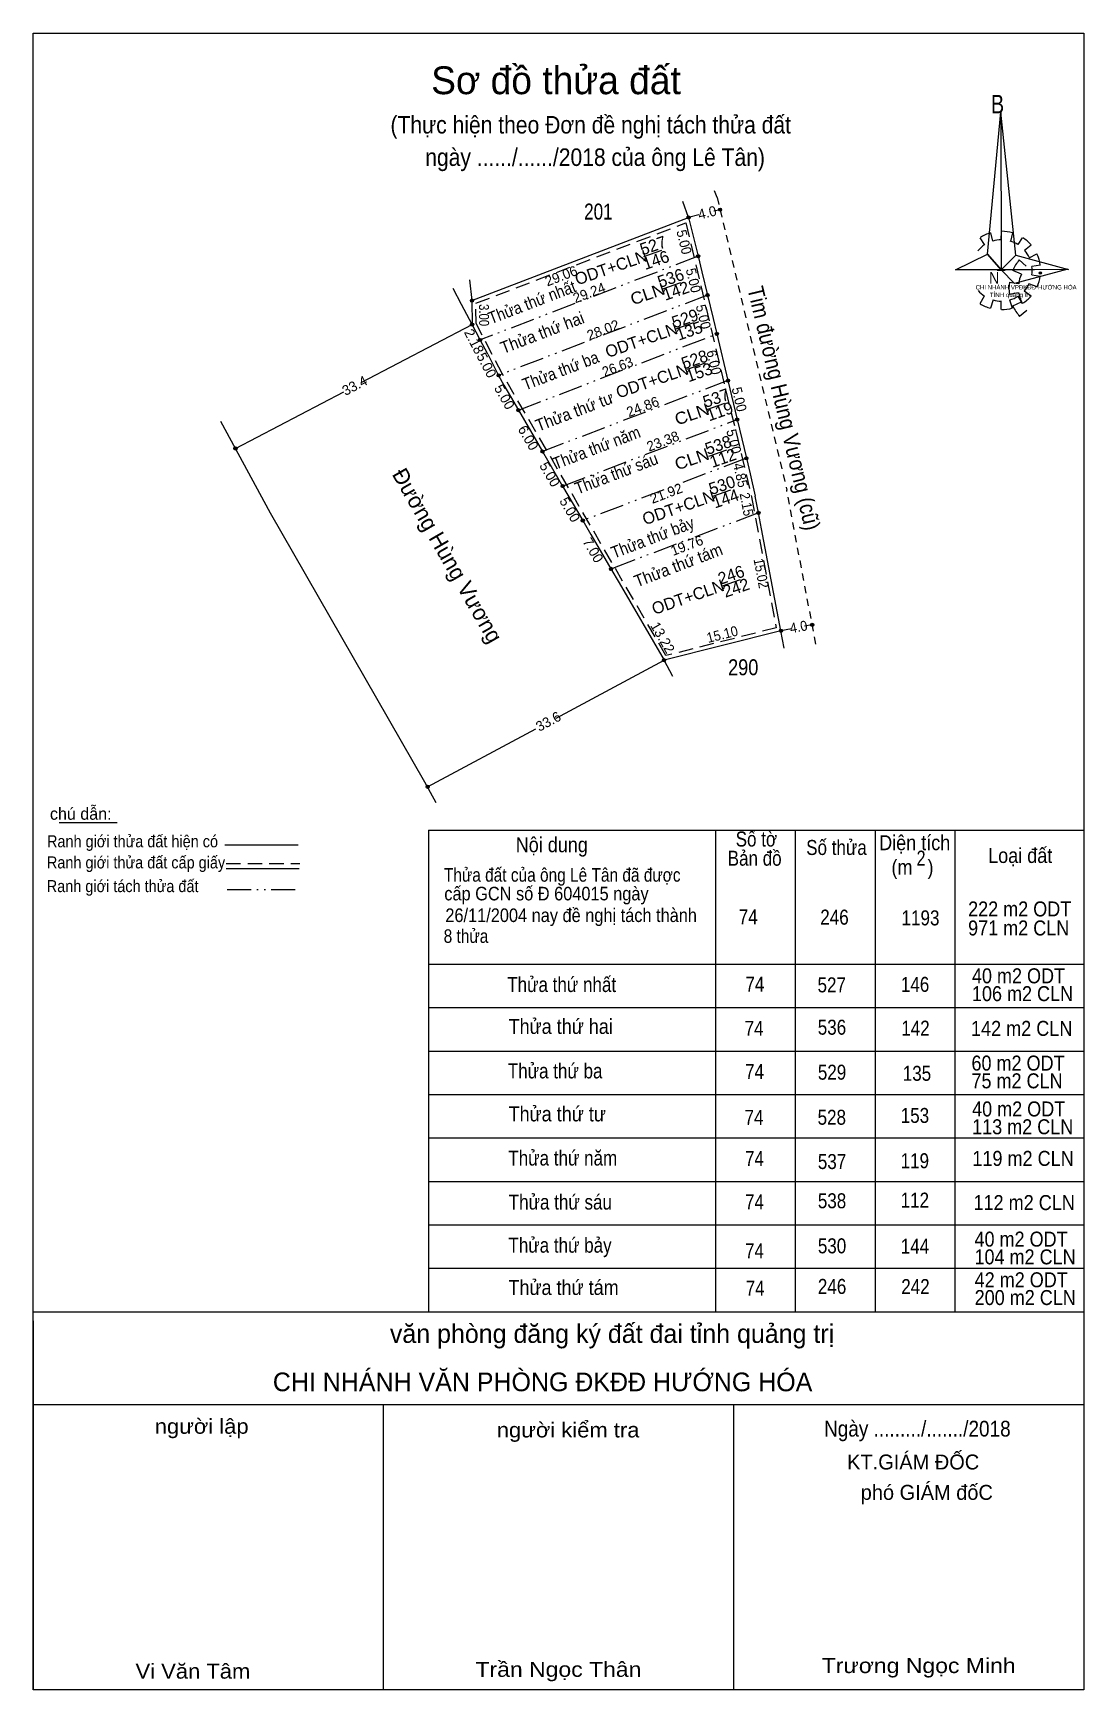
# Model space of a CAD drawing. Header units: metres. Extents: x 549542 to 551628, y 1839142 to 1839355.
# Drawn here: x 551139.3 to 551270.9, y 1839147.3 to 1839354.6 of the extents above; entities that cross this region are included whole.
import ezdxf
from ezdxf.enums import TextEntityAlignment as Align

# ---------------------------------------------------------------- set-up
doc = ezdxf.new("R2010")
doc.units = ezdxf.units.M
doc.header["$LTSCALE"] = 0.6
doc.header["$PDMODE"] = 32
doc.header["$PDSIZE"] = 0.3
for name, pattern in [('DASH_DOUBLE_DOT', [9.2, 5, -1.2, 0.3, -1.2, 0.3, -1.2]), ('MEDIUM_DASHED', [4.5, 3, -1.5]), ('SHORT_DASHED', [2.7, 1.5, -1.2])]:
    doc.linetypes.add(name, pattern=pattern)
for name, color, linetype, lineweight in [('1', 7, 'Continuous', 13), ('10', 7, 'Continuous', 13), ('17', 7, 'Continuous', 13), ('5', 7, 'Continuous', 13), ('55', 7, 'Continuous', 13), ('6', 7, 'Continuous', 13), ('63', 7, 'Continuous', 13)]:
    doc.layers.add(name, color=color, linetype=linetype, lineweight=lineweight)
doc.layers.add('7', color=7, linetype='Continuous')

msp = doc.modelspace()

# ---------------------------------------------------------------- texts
at = {"layer": '1'}
msp.add_text('Sơ đồ thửa đất', height=3.48, dxfattribs=at).set_placement((551204.745, 1839346.98), align=Align.CENTER)
for s, height, width, p in [('B', 2.317, 0.8, (551259.22, 1839344.58)), ('N', 1.448, 0.9, (551258.99, 1839323.27)), ('CHI NHÁNH VPĐKĐĐ-HƯỚNG HÓA', 0.548, 0.95, (551257.3, 1839322.54)), ('TỈNH quảng trị', 0.5482, 1.05, (551259.08, 1839321.59))]:
    msp.add_text(s, height=height, dxfattribs=dict(at, width=width)).set_placement(p)
for s, p in [('527', (551217.1548, 1839327.3384)), ('ODT+CLN', (551211.8798, 1839324.5863)), ('146', (551217.5048, 1839325.5153)), ('536', (551219.3648, 1839323.2653)), ('142', (551220.0148, 1839321.6653)), ('529', (551221.1498, 1839318.2036)), ('ODT+CLN', (551215.6798, 1839315.4963)), ('135', (551221.6898, 1839316.6666)), ('528', (551222.3447, 1839313.0684)), ('ODT+CLN', (551217.0298, 1839310.4263)), ('153', (551222.9247, 1839311.4649)), ('537', (551225.0448, 1839308.2484)), ('119', (551225.5098, 1839306.5736)), ('538', (551225.3148, 1839302.3684)), ('112', (551225.8948, 1839300.7453)), ('530', (551225.7898, 1839297.347)), ('ODT+CLN', (551220.3298, 1839294.5663)), ('144', (551226.2298, 1839295.667)), ('246', (551226.9247, 1839286.1153)), ('ODT+CLN', (551221.5097, 1839283.3463)), ('242', (551227.5448, 1839284.5053))]:
    msp.add_text(s, height=1.5, rotation=19.087, dxfattribs=at).set_placement(p, align=Align.CENTER)
at = {"layer": '1', "width": 1.1}
for p in [(551216.4598, 1839321.2693), (551222.0098, 1839306.2293), (551222.0098, 1839300.6093)]:
    msp.add_text('CLN', height=1.5, rotation=19.087, dxfattribs=at).set_placement(p, align=Align.CENTER)
at = {"layer": '1'}
for s, height, p in [('văn phòng đăng ký đất đai tỉnh quảng trị', 2.339, (551239.59, 1839190.71)), ('CHI NHÁNH VĂN PHÒNG ĐKĐĐ HƯỚNG HÓA', 2.339, (551236.85, 1839184.66)), ('KT.GIÁM ĐỐC', 1.871, (551257.75, 1839174.87)), ('phó GIÁM đốC', 1.871, (551259.46, 1839171.07))]:
    msp.add_text(s, height=height, dxfattribs=at).set_placement(p, align=Align.RIGHT)
for s, height, width, p in [('người lập', 1.871, 1.1, (551166.25, 1839179.34)), ('người kiểm tra', 1.871, 1.1, (551215.2, 1839178.88)), ('Vi Văn Tâm', 1.87, 1.1, (551166.46, 1839148.69)), ('Trần Ngọc Thân', 1.87, 1.15, (551215.44, 1839148.92)), ('Trương Ngọc Minh', 1.871, 1.15, (551262.31, 1839149.39))]:
    msp.add_text(s, height=height, dxfattribs=dict(at, width=width)).set_placement(p, align=Align.RIGHT)
at = {"layer": '10'}
for s, width, p in [('201', 0.8, (551210.055, 1839331.29)), ('290', 0.85, (551228.195, 1839274.26))]:
    msp.add_text(s, height=2, dxfattribs=dict(at, width=width)).set_placement(p, align=Align.CENTER)
for s, height, rotation, p in [('4.0', 1.25, 13.831, (551223.8306, 1839331.5559)), ('33.4', 1.25, 27.607, (551179.8204, 1839309.9603)), ('Đường Hùng Vương', 2, 299.895, (551190.2848, 1839288.7484)), ('33.6', 1.25, 28.13, (551204.0803, 1839267.9381))]:
    msp.add_text(s, height=height, rotation=rotation, dxfattribs=at).set_placement(p, align=Align.CENTER)
for s, height, rotation, width, p in [('Tim đường Hùng Vương (cũ)', 2, 283.383, 0.9, (551232.3226, 1839307.4515)), ('4.0', 1.25, 10.69, 0.95, (551235.2391, 1839279.7075))]:
    msp.add_text(s, height=height, rotation=rotation, dxfattribs=dict(at, width=width)).set_placement(p, align=Align.CENTER)
at = {"layer": '6'}
msp.add_text('chú dẫn:', height=1.504, dxfattribs=at).set_placement((551141.37, 1839256.18))
for s, height, width, p in [('Ranh giới thửa đất hiện có ', 1.504, 0.9, (551141, 1839252.73)), ('Nội dung', 1.875, 0.9, (551199.7, 1839252.12)), ('Số tờ', 1.875, 0.85, (551227.25, 1839252.83)), ('Số thửa', 1.875, 0.85, (551236.08, 1839251.77)), ('Diện tích', 1.875, 0.9, (551245.22, 1839252.37)), ('Ranh giới thửa đất cấp giấy', 1.504, 0.9, (551140.99, 1839250.09)), ('Bản đồ', 1.875, 0.85, (551226.25, 1839250.43)), ('2', 1.875, 0.8, (551249.91, 1839250.44)), ('Loại đất', 1.875, 0.9, (551258.87, 1839250.77)), ('Thửa đất của ông Lê Tân đã được', 1.7, 0.85, (551190.71, 1839248.43)), ('(m   )', 1.875, 0.9, (551246.76, 1839249.31)), ('Ranh giới tách thửa đất', 1.504, 0.9, (551140.97, 1839247.12)), (' cấp GCN số Đ 604015 ngày', 1.7, 0.9, (551190.19, 1839246.09)), (' 26/11/2004 nay đề nghị tách thành', 1.7, 0.9, (551190.32, 1839243.38)), ('222 m2 ODT', 1.875, 0.9, (551256.36, 1839244.08)), ('74', 1.88, 0.85, (551227.63, 1839243.09)), ('246', 1.88, 0.85, (551237.84, 1839243.05)), ('1193', 1.88, 0.85, (551248.02, 1839242.96)), ('971 m2 CLN', 1.875, 0.9, (551256.36, 1839241.7)), ('8 thửa', 1.7, 0.85, (551190.68, 1839240.77)), ('40 m2 ODT', 1.875, 0.9, (551256.84, 1839235.71)), ('Thửa thứ nhất', 1.875, 0.85, (551198.64, 1839234.62)), ('74', 1.875, 0.85, (551228.47, 1839234.67)), ('527', 1.875, 0.85, (551237.5, 1839234.58)), ('146', 1.875, 0.85, (551247.94, 1839234.64)), ('106 m2 CLN', 1.875, 0.9, (551256.84, 1839233.48)), ('Thửa thứ hai', 1.875, 0.9, (551198.81, 1839229.38)), ('74', 1.875, 0.85, (551228.37, 1839229.14)), ('536', 1.875, 0.85, (551237.53, 1839229.28)), ('142', 1.875, 0.85, (551247.99, 1839229.16)), ('142 m2 CLN', 1.88, 0.9, (551256.72, 1839229.13)), ('60 m2 ODT', 1.875, 0.9, (551256.78, 1839224.79)), ('Thửa thứ ba', 1.875, 0.85, (551198.71, 1839223.81)), ('74', 1.875, 0.85, (551228.43, 1839223.74)), ('529', 1.875, 0.85, (551237.54, 1839223.65)), ('135', 1.875, 0.85, (551248.18, 1839223.51)), ('75 m2 CLN', 1.875, 0.9, (551256.78, 1839222.57)), ('Thửa thứ tư', 1.875, 0.9, (551198.81, 1839218.43)), ('40 m2 ODT', 1.875, 0.9, (551256.86, 1839219.05)), ('74', 1.875, 0.85, (551228.36, 1839218)), ('528', 1.875, 0.85, (551237.51, 1839218.01)), ('153', 1.875, 0.85, (551247.92, 1839218.24)), ('113 m2 CLN', 1.875, 0.9, (551256.86, 1839216.82)), ('Thửa thứ năm', 1.875, 0.85, (551198.78, 1839212.91)), ('74', 1.875, 0.85, (551228.42, 1839212.85)), ('537', 1.875, 0.85, (551237.54, 1839212.47)), ('119', 1.875, 0.85, (551247.91, 1839212.57)), ('119 m2 CLN', 1.88, 0.9, (551256.89, 1839212.86)), ('Thửa thứ sáu', 1.875, 0.85, (551198.83, 1839207.4)), ('74', 1.875, 0.85, (551228.42, 1839207.43)), ('538', 1.875, 0.85, (551237.54, 1839207.56)), ('112', 1.875, 0.85, (551247.91, 1839207.64)), ('112 m2 CLN', 1.88, 0.9, (551257.03, 1839207.33)), ('Thửa thứ bảy', 1.875, 0.85, (551198.79, 1839202)), ('530', 1.875, 0.85, (551237.54, 1839201.92)), ('144', 1.875, 0.85, (551247.92, 1839201.87)), ('40 m2 ODT', 1.875, 0.9, (551257.16, 1839202.76)), ('74', 1.875, 0.85, (551228.42, 1839201.31)), ('104 m2 CLN', 1.875, 0.9, (551257.16, 1839200.54)), ('42 m2 ODT', 1.875, 0.9, (551257.18, 1839197.67)), ('Thửa thứ tám', 1.875, 0.9, (551198.79, 1839196.71)), ('74', 1.875, 0.85, (551228.5, 1839196.62)), ('246', 1.88, 0.85, (551237.54, 1839196.84)), ('242', 1.875, 0.85, (551247.99, 1839196.82)), ('200 m2 CLN', 1.875, 0.9, (551257.18, 1839195.45))]:
    msp.add_text(s, height=height, dxfattribs=dict(at, width=width)).set_placement(p)
at = {"layer": '6', "width": 0.9}
msp.add_text('Ngày ........./......./2018', height=1.974, dxfattribs=at).set_placement((551250.005, 1839178.99), align=Align.CENTER)
at = {"layer": '63'}
for s, height, rotation, width, p in [('5.00', 1.25, 283.897, 0.95, (551220.1848, 1839328.3251)), ('5.00', 1.25, 283.536, 0.95, (551221.3532, 1839323.5313)), ('Thửa thứ nhất', 1.5, 20.974, 0.9, (551202.0065, 1839320.2457)), ('3.00', 1.25, 270.382, 0.85, (551195.1094, 1839319.3292)), ('Thửa thứ hai', 1.5, 20.974, 0.95, (551203.2865, 1839316.4317)), ('5.00', 1.25, 283.536, 0.95, (551222.6032, 1839318.9813)), ('Thửa thứ ba', 1.5, 20.974, 0.9, (551205.5865, 1839311.6797)), ('26.63', 1.25, 20.994, 0.95, (551212.6861, 1839312.2938)), ('6.00', 1.25, 283.388, 0.95, (551223.9295, 1839313.2797)), ('Thửa thứ tư', 1.5, 20.974, 0.95, (551207.3365, 1839306.5799)), ('5.00', 1.25, 283.286, 0.95, (551227.0869, 1839308.6486)), ('Thửa thứ năm', 1.5, 20.974, 0.9, (551210.0865, 1839302.038)), ('5.00', 1.25, 283.424, 0.95, (551226.4204, 1839303.3801)), ('Thửa thứ sáu', 1.5, 20.974, 0.9, (551212.5665, 1839298.8239)), ('4.85', 1.25, 283.349, 0.95, (551227.2525, 1839299.1643)), ('2.15', 1.25, 280.734, 0.9, (551228.0084, 1839295.5414)), ('Thửa thứ bảy', 1.5, 20.974, 0.9, (551217.1115, 1839290.7965)), ('Thửa thứ tám', 1.5, 20.974, 0.95, (551220.3315, 1839287.3333)), ('15.02', 1.25, 280.786, 0.9, (551229.8316, 1839286.912)), ('15.10', 1.25, 14.147, 0.95, (551225.7222, 1839278.782))]:
    msp.add_text(s, height=height, rotation=rotation, dxfattribs=dict(at, width=width)).set_placement(p, align=Align.CENTER)
for s, rotation, p in [('29.06', 20.974, (551205.6163, 1839323.6546)), ('29.24', 21.001, (551209.121, 1839321.5474)), ('28.02', 21.015, (551210.8659, 1839316.896)), ('2.18', 297.624, (551193.9404, 1839315.7497)), ('5.00', 297.54, (551195.501, 1839312.774)), ('5.00', 299.589, (551197.7496, 1839308.7886)), ('24.86', 20.928, (551215.8318, 1839307.2911)), ('6.00', 300.325, (551200.7346, 1839303.6606)), ('23.38', 20.869, (551218.3524, 1839302.9714)), ('5.00', 300.256, (551203.4326, 1839299.0899)), ('21.92', 20.816, (551218.7729, 1839296.4473)), ('5.00', 300.256, (551205.9426, 1839294.6699)), ('7.00', 300.262, (551208.8527, 1839289.6)), ('19.76', 20.773, (551221.3634, 1839289.9258)), ('13.22', 300.191, (551217.5642, 1839278.6693))]:
    msp.add_text(s, height=1.25, rotation=rotation, dxfattribs=at).set_placement(p, align=Align.CENTER)
at = {"layer": '7', "width": 0.9}
for s, p in [('(Thực hiện theo Đơn đề nghị tách thửa đất', (551209.095, 1839342.06)), ('ngày ....../....../2018 của ông Lê Tân)', (551209.645, 1839338))]:
    msp.add_text(s, height=2.193, dxfattribs=at).set_placement(p, align=Align.CENTER)

# ---------------------------------------------------------------- hatches: boundary and pattern name
at = {"layer": '1'}
for points in [[(551225.49, 1839332.52, 1), (551225.09, 1839332.52, 1)], [(551164.8, 1839302.65, 1), (551164.4, 1839302.65, 1)], [(551237.04, 1839280.57, 1), (551236.64, 1839280.57, 1)], [(551188.87, 1839260.31, 1), (551188.47, 1839260.31, 1)]]:
    msp.add_hatch(color=256, dxfattribs=at).paths.add_polyline_path(points)
at = {"layer": '63'}
for points in [[(551221.55, 1839331.55, 1), (551221.15, 1839331.55, 1)], [(551222.75, 1839326.7, 1), (551222.35, 1839326.7, 1)], [(551223.92, 1839321.84, 1), (551223.52, 1839321.84, 1)], [(551194.42, 1839321.15, 1), (551194.02, 1839321.15, 1)], [(551194.44, 1839318.15, 1), (551194.04, 1839318.15, 1)], [(551195.45, 1839316.22, 1), (551195.05, 1839316.22, 1)], [(551225.09, 1839316.98, 1), (551224.69, 1839316.98, 1)], [(551197.76, 1839311.79, 1), (551197.36, 1839311.79, 1)], [(551226.48, 1839311.14, 1), (551226.08, 1839311.14, 1)], [(551200.23, 1839307.44, 1), (551199.83, 1839307.44, 1)], [(551227.63, 1839306.27, 1), (551227.23, 1839306.27, 1)], [(551203.26, 1839302.26, 1), (551202.86, 1839302.26, 1)], [(551228.79, 1839301.41, 1), (551228.39, 1839301.41, 1)], [(551205.78, 1839297.94, 1), (551205.38, 1839297.94, 1)], [(551208.3, 1839293.62, 1), (551207.9, 1839293.62, 1)], [(551230.31, 1839294.58, 1), (551229.91, 1839294.58, 1)], [(551211.83, 1839287.57, 1), (551211.43, 1839287.57, 1)], [(551233.12, 1839279.83, 1), (551232.72, 1839279.83, 1)], [(551218.48, 1839276.14, 1), (551218.08, 1839276.14, 1)]]:
    msp.add_hatch(color=256, dxfattribs=at).paths.add_polyline_path(points)

# ---------------------------------------------------------------- linework, layer by layer
at = {"layer": '1'}
for p, q in [((551258.43, 1839328.15), (551257.86, 1839329.02)), ((551259.17, 1839329.62), (551259.42, 1839328.59)), ((551260.51, 1839328.75), (551260.54, 1839329.82)), ((551261.91, 1839329.62), (551261.65, 1839328.55)), ((551262.61, 1839328.15), (551263.19, 1839329.02)), ((551262.74, 1839326.24), (551263.63, 1839325.46)), ((551264.24, 1839328.09), (551263.44, 1839327.42)), ((551264.01, 1839326.52), (551264.97, 1839326.99)), ((551260, 1839324.96), (551261.02, 1839324.96)), ((551263.03, 1839324.47), (551261.97, 1839324.91)), ((551265.42, 1839325.59), (551264.33, 1839325.42)), ((551264.33, 1839324.36), (551265.42, 1839324.19)), ((551261.51, 1839323.47), (551262.67, 1839323.29)), ((551262.67, 1839322.11), (551261.51, 1839321.92)), ((551263.38, 1839322.36), (551264.24, 1839321.73)), ((551265, 1839322.86), (551263.95, 1839323.26)), ((551257.86, 1839320.8), (551258.4, 1839321.73)), ((551259.49, 1839321.23), (551259.17, 1839320.2)), ((551260.51, 1839320.03), (551260.51, 1839321.06)), ((551261.56, 1839321.23), (551261.88, 1839320.23)), ((551261.97, 1839320.48), (551263.03, 1839321)), ((551263.19, 1839320.8), (551262.61, 1839321.7)), ((551263.73, 1839319.89), (551262.81, 1839319.15)), ((551188.78, 1839254.89), (551270.86, 1839254.89)), ((551188.78, 1839254.89), (551188.78, 1839194.61)), ((551224.71, 1839254.89), (551224.71, 1839194.61)), ((551234.71, 1839254.89), (551234.71, 1839194.61)), ((551244.71, 1839254.89), (551244.71, 1839194.61)), ((551254.71, 1839254.89), (551254.71, 1839194.61)), ((551270.86, 1839254.89), (551270.86, 1839194.61)), ((551188.78, 1839238.11), (551270.85, 1839238.11)), ((551188.78, 1839232.67), (551270.85, 1839232.67)), ((551188.78, 1839227.24), (551270.85, 1839227.24)), ((551188.78, 1839221.8), (551270.85, 1839221.8)), ((551188.78, 1839216.36), (551270.85, 1839216.36)), ((551188.78, 1839210.92), (551270.85, 1839210.92)), ((551188.78, 1839205.49), (551270.85, 1839205.49)), ((551188.78, 1839200.05), (551270.85, 1839200.05)), ((551139.26, 1839194.61), (551270.85, 1839194.61)), ((551139.26, 1839193.48), (551139.26, 1839147.29)), ((551188.78, 1839194.61), (551270.85, 1839194.61)), ((551139.26, 1839183), (551270.85, 1839183)), ((551183.12, 1839183), (551183.12, 1839147.29)), ((551226.99, 1839183), (551226.99, 1839147.29))]:
    msp.add_line(p, q, dxfattribs=at)
for points in [[(551139.26, 1839147.29), (551139.26, 1839354.61), (551270.85, 1839354.61), (551270.85, 1839147.29)], [(551139.26, 1839147.29), (551139.26, 1839354.61), (551270.85, 1839354.61), (551270.85, 1839147.29)], [(551260.44, 1839344.73), (551260.51, 1839324.99), (551258.78, 1839326.95)], [(551260.44, 1839344.73), (551260.51, 1839324.99), (551262.32, 1839326.82)], [(551254.77, 1839324.99), (551258.78, 1839326.95), (551260.51, 1839324.99)], [(551268.93, 1839325.06), (551260.51, 1839324.99), (551262.32, 1839326.82)], [(551268.86, 1839325.09), (551262.17, 1839323.29), (551260.51, 1839324.99)]]:
    msp.add_lwpolyline(points, close=True, dxfattribs=at)
at = {"layer": '1', "linetype": 'MEDIUM_DASHED'}
msp.add_lwpolyline([(551221, 1839330.88), (551229.22, 1839296.58), (551232.34, 1839280.2), (551218.52, 1839276.72), (551198, 1839312.03), (551194.74, 1839318.27), (551194.72, 1839320.81)], close=True, dxfattribs=at)
at = {"layer": '1'}
for centre in [(551225.29, 1839332.52), (551164.6, 1839302.65), (551236.84, 1839280.57), (551188.67, 1839260.31)]:
    msp.add_circle(centre, 0.2, dxfattribs=at)
for centre, major_axis, start_param, end_param in [((551260.5227, 1839324.922), (3.8557, 0), 2.13373541, 2.44496261), ((551260.5227, 1839324.922), (4.9197, 0), 1.84955988, 2.13900916), ((551260.5227, 1839324.922), (3.8557, 0), 1.56985589, 1.85611068), ((551260.5227, 1839324.922), (4.9197, 0), 1.27924208, 1.56332225), ((551260.5227, 1839324.922), (3.8557, 0), 1.00270906, 1.2755622), ((551260.5227, 1839324.922), (4.9197, 0), 0.71056237, 0.99687234), ((551266.9311, 1839322.7298), (5.4512, 0), 2.43958176, 2.72400246), ((551260.5227, 1839324.922), (3.8557, 0), 0.42678376, 0.70646463), ((551260.5227, 1839324.922), (4.9197, 0), 0.1390515, 0.43393316), ((551266.9311, 1839322.7298), (4.2723, 0), 2.72368549, 3.01515824), ((551260.5227, 1839324.922), (3.8557, 0), 6.13558388, 6.41618463), ((551260.5227, 1839324.922), (4.9197, 0), 5.85230288, 6.13839648), ((551260.5227, 1839324.922), (3.8557, 0), 3.86077574, 4.13258255), ((551266.9311, 1839322.7298), (5.4512, 0), 3.00667928, 3.29139349), ((551266.9311, 1839322.7298), (4.2723, 0), 3.28229955, 3.56105054), ((551260.5227, 1839324.922), (3.8557, 0), 5.56137327, 5.83951437), ((551260.4946, 1839324.8928), (4.9197, 0), 4.1470906, 4.43659307), ((551260.5227, 1839324.922), (3.8557, 0), 4.43854677, 4.71314001), ((551260.5227, 1839324.922), (4.9197, 0), 4.71301008, 4.99761054), ((551260.5227, 1839324.922), (3.8557, 0), 4.99087134, 5.28933161), ((551266.9311, 1839322.7298), (5.4512, 0), 3.56988637, 3.85691866), ((551260.5227, 1839324.922), (4.9197, 0), 5.28561416, 5.56798705)]:
    msp.add_ellipse(centre, major_axis=major_axis, ratio=0.995001, start_param=start_param, end_param=end_param, dxfattribs=at)
msp.add_point((551265.42, 1839324.59), dxfattribs=at)
at = {"layer": '10', "linetype": 'SHORT_DASHED'}
for p, q in [((551224.93, 1839334.05), (551224.38, 1839335.45)), ((551224.93, 1839334.05), (551233.64, 1839297.44)), ((551237.29, 1839278.17), (551233.64, 1839297.44))]:
    msp.add_line(p, q, dxfattribs=at)
at = {"layer": '10'}
for p, q in [((551221.35, 1839331.55), (551220.63, 1839333.54)), ((551225.29, 1839332.52), (551224.5, 1839332.33)), ((551194.22, 1839321.15), (551221.35, 1839331.55)), ((551222.64, 1839331.87), (551221.35, 1839331.55)), ((551193.9, 1839323.73), (551194.22, 1839321.15)), ((551194.22, 1839321.15), (551194.24, 1839318.15)), ((551180.36, 1839310.89), (551194.24, 1839318.15)), ((551224.42, 1839318.91), (551224.89, 1839316.98)), ((551224.89, 1839316.98), (551226.28, 1839311.14)), ((551164.6, 1839302.65), (551178.18, 1839309.75)), ((551198.21, 1839310.55), (551199.03, 1839309.15)), ((551226.28, 1839311.14), (551227.43, 1839306.27)), ((551199.03, 1839309.15), (551200.03, 1839307.44)), ((551200.03, 1839307.44), (551203.06, 1839302.26)), ((551203.06, 1839302.26), (551205.58, 1839297.94)), ((551229.05, 1839299.45), (551229.71, 1839296.69)), ((551232.92, 1839279.83), (551230.49, 1839292.6)), ((551212.64, 1839285.83), (551218.28, 1839276.14)), ((551236.84, 1839280.57), (551235.88, 1839280.39)), ((551232.92, 1839279.83), (551218.28, 1839276.14)), ((551234.26, 1839280.08), (551232.92, 1839279.83)), ((551233.33, 1839277.66), (551232.92, 1839279.83)), ((551204.76, 1839268.91), (551218.28, 1839276.14)), ((551219.36, 1839274.12), (551218.28, 1839276.14)), ((551188.67, 1839260.31), (551202.22, 1839267.55)), ((551189.74, 1839258.28), (551188.34, 1839260.89))]:
    msp.add_line(p, q, dxfattribs=at)
for points in [[(551221.35, 1839331.55), (551222.55, 1839326.7), (551223.03, 1839324.75)], [(551223.03, 1839324.75), (551223.72, 1839321.84), (551224.42, 1839318.91)], [(551194.24, 1839318.15), (551192.93, 1839320.65), (551191.88, 1839322.67)], [(551196.19, 1839314.43), (551195.25, 1839316.22), (551194.24, 1839318.15)], [(551196.19, 1839314.43), (551197.56, 1839311.79), (551198.21, 1839310.55)], [(551188.34, 1839260.89), (551169, 1839294.53), (551162.77, 1839306.03)], [(551227.43, 1839306.27), (551228.59, 1839301.41), (551229.05, 1839299.45)], [(551205.58, 1839297.94), (551208.1, 1839293.62), (551209.11, 1839291.88)], [(551230.49, 1839292.6), (551230.11, 1839294.58), (551229.71, 1839296.69)], [(551209.11, 1839291.88), (551211.63, 1839287.57), (551212.64, 1839285.83)]]:
    msp.add_lwpolyline(points, dxfattribs=at)
at = {"layer": '17'}
msp.add_line((551142.54, 1839255.83), (551149.79, 1839255.83), dxfattribs=at)
at = {"layer": '5'}
msp.add_lwpolyline([(551139.27, 1839354.62), (551270.85, 1839354.62), (551270.85, 1839147.3), (551139.27, 1839147.3)], close=True, dxfattribs=at)
at = {"layer": '55', "linetype": 'DASH_DOUBLE_DOT'}
for p, q in [((551222.55, 1839326.7), (551195.25, 1839316.22)), ((551223.72, 1839321.84), (551197.56, 1839311.79)), ((551200.03, 1839307.44), (551224.89, 1839316.98)), ((551226.28, 1839311.14), (551203.06, 1839302.26)), ((551205.58, 1839297.94), (551227.43, 1839306.27)), ((551228.59, 1839301.41), (551208.1, 1839293.62)), ((551230.11, 1839294.58), (551211.63, 1839287.57))]:
    msp.add_line(p, q, dxfattribs=at)
at = {"layer": '6'}
for p, q in [((551163.27, 1839253.03), (551172.45, 1839253.03)), ((551163.44, 1839250.09), (551172.57, 1839250.09))]:
    msp.add_line(p, q, dxfattribs=at)
at = {"layer": '6', "linetype": 'MEDIUM_DASHED'}
msp.add_line((551163.44, 1839250.71), (551172.65, 1839250.71), dxfattribs=at)
at = {"layer": '63'}
for p, q in [((551215.73, 1839326.66), (551217.99, 1839327.44)), ((551218.14, 1839322.63), (551220.4, 1839323.41)), ((551219.76, 1839317.62), (551222.02, 1839318.4)), ((551221.22, 1839312.57), (551223.48, 1839313.35)), ((551223.65, 1839307.52), (551225.91, 1839308.3)), ((551223.88, 1839301.68), (551226.14, 1839302.46)), ((551224.37, 1839296.69), (551226.63, 1839297.47)), ((551225.58, 1839285.45), (551227.84, 1839286.23))]:
    msp.add_line(p, q, dxfattribs=at)
at = {"layer": '63', "linetype": 'DASH_DOUBLE_DOT'}
msp.add_line((551163.56, 1839247.45), (551172.77, 1839247.45), dxfattribs=at)
at = {"layer": '63'}
for centre in [(551221.35, 1839331.55), (551222.55, 1839326.7), (551223.72, 1839321.84), (551194.22, 1839321.15), (551194.24, 1839318.15), (551195.25, 1839316.22), (551224.89, 1839316.98), (551197.56, 1839311.79), (551226.28, 1839311.14), (551200.03, 1839307.44), (551227.43, 1839306.27), (551203.06, 1839302.26), (551228.59, 1839301.41), (551205.58, 1839297.94), (551208.1, 1839293.62), (551230.11, 1839294.58), (551211.63, 1839287.57), (551232.92, 1839279.83), (551218.28, 1839276.14)]:
    msp.add_circle(centre, 0.2, dxfattribs=at)

msp.set_redraw_order([(e.dxf.handle, doc.entitydb.next_handle()) for e in msp.query("TEXT MTEXT ATTDEF DIMENSION ARC_DIMENSION")])  # texts and dimensions are drawn at this point

doc.saveas('drawing.dxf')
